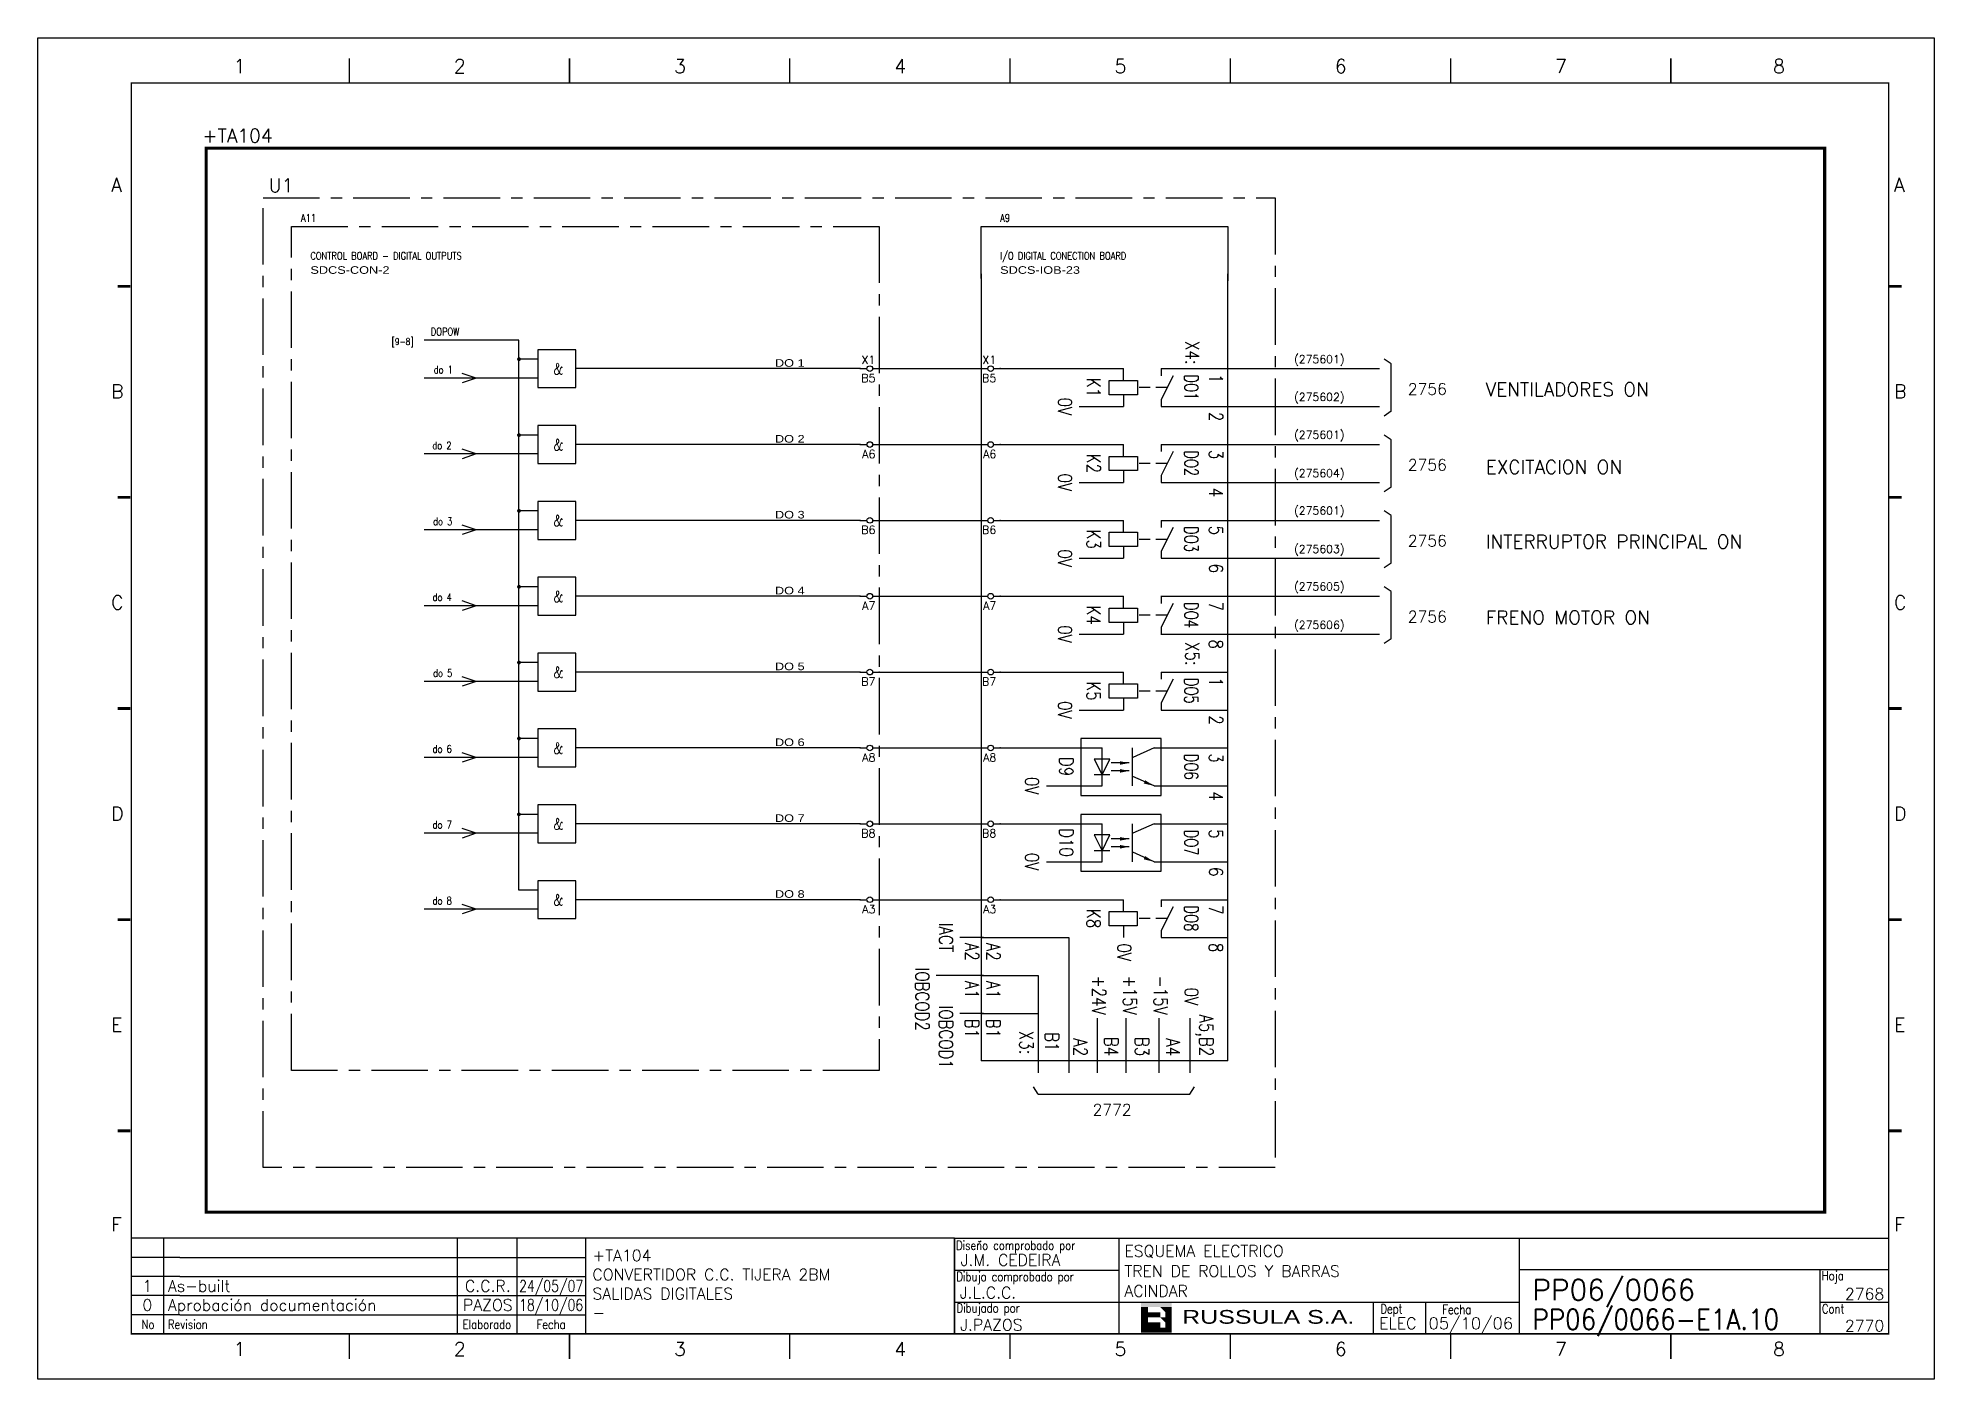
# Model space of a CAD drawing. Extents: x -25 to 1044, y -25744 to 292.
# Drawn here: x 457.7 to 877.7, y -22733.7 to -22436.7 of the extents above; entities that cross this region are included whole.
import ezdxf
from ezdxf.enums import TextEntityAlignment as Align

# ---------------------------------------------------------------- set-up
doc = ezdxf.new("R2010")
doc.units = 0
doc.header["$LTSCALE"] = 10
doc.header["$MEASUREMENT"] = 0
for name, pattern in [('CENTER', [2, 1.25, -0.25, 0.25, -0.25]), ('DASHDOT', [1, 0.5, -0.25, 0, -0.25]), ('HIDDEN', [0.375, 0.25, -0.125])]:
    doc.linetypes.add(name, pattern=pattern)
doc.layers.get('0').update_dxf_attribs({"linetype": 'CONTINUOUS'})
for name, color, linetype in [('1', 7, 'CONTINUOUS'), ('10', 5, 'CONTINUOUS'), ('2', 7, 'CONTINUOUS'), ('25', 3, 'CONTINUOUS'), ('25KT', 4, 'HIDDEN'), ('25PK', 4, 'CENTER'), ('35', 2, 'CONTINUOUS'), ('8', 1, 'CONTINUOUS'), ('9', 6, 'CONTINUOUS'), ('DIBUJO', 7, 'CONTINUOUS'), ('NODE', 7, 'CONTINUOUS')]:
    doc.layers.add(name, color=color, linetype=linetype)
doc.styles.add('ABBSTYLE', font='ROMANS.SHX', dxfattribs={"width": 0.8})
doc.styles.add('HELV', font='HELVBLD.SHX', dxfattribs={"width": 1.2})
doc.styles.add('HELVETICA', font='HELV.SHX')
doc.styles.add('LABEL', font='SIMPLEX', dxfattribs={"width": 0.8, "height": 4})
doc.styles.add('ROMANS', font='romans')
doc.styles.get("Standard").update_dxf_attribs({"font": 'simplex'})

msp = doc.modelspace()

# ---------------------------------------------------------------- texts
at = {"layer": '2', "color": 6}
for s, height, p in [('+TA104', 3.024, (494.09, -22459.84)), ('U1', 3.024, (508.79, -22470.86)), ('(275601)', 1.764, (735.91, -22508.7)), ('(275602)', 1.764, (735.91, -22517.07)), ('(275601)', 1.764, (735.91, -22525.44)), ('(275604)', 1.764, (735.91, -22533.95)), ('(275601)', 1.764, (735.91, -22542.24)), ('(275603)', 1.764, (735.91, -22550.75)), ('(275605)', 1.764, (735.91, -22559.04)), ('(275606)', 1.764, (735.91, -22567.55))]:
    msp.add_text(s, height=height, dxfattribs=at).set_placement(p)
at = {"layer": '2', "color": 7, "style": 'ROMANS'}
for s, height, p in [('2756', 2.52, (761.11, -22515.7)), ('VENTILADORES ON', 3, (778.36, -22516)), ('2756', 2.52, (761.11, -22532.5)), ('EXCITACION ON', 3, (778.36, -22533.18)), ('2756', 2.52, (761.11, -22549.3)), ('INTERRUPTOR PRINCIPAL ON', 3, (778.36, -22549.72)), ('2756', 2.52, (761.11, -22566.1)), ('FRENO MOTOR ON', 3, (778.36, -22566.52)), ('2772', 2.52, (691.28, -22675.3))]:
    msp.add_text(s, height=height, dxfattribs=at).set_placement(p)
at = {"layer": '25'}
for s, height, style, width, p in [('A11', 1.68, 'ABBSTYLE', 0.8, (515.93, -22477.37)), ('A9', 1.68, 'ABBSTYLE', 0.8, (670.81, -22477.37)), ('CONTROL BOARD - DIGITAL OUTPUTS', 1.68, 'ABBSTYLE', 0.8, (518.03, -22485.77)), ('I/O DIGITAL CONECTION BOARD', 1.68, 'ABBSTYLE', 0.8, (670.81, -22485.77)), ('SDCS-CON-2', 1.68, 'HELV', 1.2, (518.03, -22488.92)), ('SDCS-IOB-23', 1.68, 'HELV', 1.2, (670.81, -22488.92)), ('[9-8]', 1.512, 'ABBSTYLE', 0.8, (536.01, -22504.67)), ('DOPOW', 1.68, 'ABBSTYLE', 0.8, (544.7, -22502.57)), ('DO 1', 1.68, 'HELV', 1.2, (620.93, -22509.5)), ('do 1', 1.68, 'ABBSTYLE', 0.8, (545.33, -22510.97)), ('&', 2.52, 'ABBSTYLE', 0.8, (571.82, -22511.21)), ('DO 2', 1.68, 'HELV', 1.2, (620.93, -22526.3)), ('do 2', 1.68, 'ABBSTYLE', 0.8, (545.03, -22527.77)), ('&', 2.52, 'ABBSTYLE', 0.8, (571.82, -22528.01)), ('DO 3', 1.68, 'HELV', 1.2, (620.93, -22543.1)), ('do 3', 1.68, 'ABBSTYLE', 0.8, (545.21, -22544.57)), ('&', 2.52, 'ABBSTYLE', 0.8, (571.82, -22544.81)), ('DO 4', 1.68, 'HELV', 1.2, (620.93, -22559.9)), ('do 4', 1.68, 'ABBSTYLE', 0.8, (545.09, -22561.37)), ('&', 2.52, 'ABBSTYLE', 0.8, (571.82, -22561.61)), ('DO 5', 1.68, 'HELV', 1.2, (620.93, -22576.7)), ('do 5', 1.68, 'ABBSTYLE', 0.8, (545.21, -22578.17)), ('&', 2.52, 'ABBSTYLE', 0.8, (571.82, -22578.41)), ('DO 6', 1.68, 'HELV', 1.2, (620.93, -22593.5)), ('do 6', 1.68, 'ABBSTYLE', 0.8, (545.09, -22594.97)), ('&', 2.52, 'ABBSTYLE', 0.8, (571.82, -22595.21)), ('DO 7', 1.68, 'HELV', 1.2, (620.93, -22610.3)), ('do 7', 1.68, 'ABBSTYLE', 0.8, (545.09, -22611.77)), ('&', 2.52, 'ABBSTYLE', 0.8, (571.82, -22612.01)), ('DO 8', 1.68, 'HELV', 1.2, (620.93, -22627.1)), ('do 8', 1.68, 'ABBSTYLE', 0.8, (545.09, -22628.57)), ('&', 2.52, 'ABBSTYLE', 0.8, (571.82, -22628.81))]:
    msp.add_text(s, height=height, dxfattribs=dict(at, style=style, width=width)).set_placement(p)
at = {"layer": '25', "style": 'ROMANS', "width": 0.8}
for s, p in [('X4:', (711.88, -22509.01)), ('X5:', (711.88, -22575.69)), ('+24V', (691.2, -22653.05)), ('+15V', (698.03, -22653.05)), ('-15V', (704.85, -22653.05)), ('0V', (711.68, -22650.95)), ('A5,B2', (714.97, -22662.19)), ('X3:', (675.13, -22661.79)), ('B1', (680.79, -22661.14)), ('A2', (687.09, -22662.19)), ('B4', (693.91, -22662.19)), ('B3', (700.74, -22662.19)), ('A4', (707.56, -22662.19))]:
    msp.add_text(s, height=3.024, rotation=270, dxfattribs=at).set_placement(p, align=Align.RIGHT)
at = {"layer": '25', "style": 'ROMANS'}
for s, width, p in [('DO1', 0.7, (711.64, -22514.08)), ('K1', 0.8, (689.98, -22514.12)), ('0V', 0.8, (683.68, -22518.32)), ('DO2', 0.7, (711.64, -22530.88)), ('K2', 0.8, (689.98, -22530.92)), ('0V', 0.8, (683.68, -22535.12)), ('DO3', 0.7, (711.64, -22547.68)), ('K3', 0.8, (689.98, -22547.72)), ('0V', 0.8, (683.68, -22551.92)), ('DO4', 0.7, (711.64, -22564.48)), ('K4', 0.8, (689.98, -22564.52)), ('0V', 0.8, (683.68, -22568.72)), ('DO5', 0.7, (711.64, -22581.28)), ('K5', 0.8, (689.98, -22581.32)), ('0V', 0.8, (683.68, -22585.52)), ('DO6', 0.7, (711.64, -22598.08)), ('D9', 0.8, (683.98, -22598.06)), ('D10', 0.8, (683.98, -22614.86)), ('DO7', 0.7, (711.64, -22614.88)), ('DO8', 0.7, (711.64, -22631.68)), ('IACT', 0.8, (657.32, -22635.92)), ('K8', 0.8, (689.98, -22631.72)), ('0V', 0.8, (696.77, -22639.19)), ('IOBCOD2', 0.8, (652.07, -22649.57)), ('IOBCOD1', 0.8, (657.32, -22657.97))]:
    msp.add_text(s, height=3.024, rotation=270, dxfattribs=dict(at, width=width)).set_placement(p, align=Align.CENTER)
at = {"layer": '25', "style": 'ROMANS', "width": 0.8}
for s, height, p in [('1', 3.02, (717.13, -22511.11)), ('2', 3.02, (717.13, -22519.51)), ('3', 3.02, (717.13, -22527.91)), ('4', 3.02, (717.13, -22536.31)), ('5', 3.02, (717.13, -22544.71)), ('6', 3.02, (717.13, -22553.11)), ('7', 3.02, (717.13, -22561.51)), ('8', 3.02, (717.13, -22569.91)), ('1', 3.02, (717.13, -22578.31)), ('2', 3.02, (717.13, -22586.71)), ('3', 3.02, (717.13, -22595.11)), ('4', 3.02, (717.13, -22603.51)), ('5', 3.02, (717.13, -22611.91)), ('6', 3.02, (717.13, -22620.31)), ('7', 3.02, (717.13, -22628.71)), ('A2', 3.024, (663.06, -22637.11)), ('A2', 3.024, (667.78, -22637.11)), ('8', 3.02, (717.13, -22637.11)), ('A1', 3.024, (663.06, -22645.51)), ('A1', 3.024, (667.78, -22645.51)), ('B1', 3.024, (663.06, -22653.91)), ('B1', 3.024, (667.78, -22653.91))]:
    msp.add_text(s, height=height, rotation=270, dxfattribs=at).set_placement(p)
at = {"layer": '25', "color": 3, "style": 'ROMANS', "width": 0.8}
for p in [(676.33, -22602.32), (676.33, -22619.12)]:
    msp.add_text('0V', height=3.024, rotation=270, dxfattribs=at).set_placement(p, align=Align.CENTER)

# ---------------------------------------------------------------- blocks, each defined once
blk = doc.blocks.new('NOD', base_point=(237.5, 170))
at = {"layer": 'NODE'}
blk.add_point((237.5, 170), dxfattribs=at)
blk = doc.blocks.new('$$PLR12C')
for p, q in [((-2.5, 0), (-0.75, 0)), ((0.75, 0), (2.5, 0))]:
    blk.add_line(p, q)
at = {"layer": '2'}
blk.add_circle((0, 0), 0.75, dxfattribs=at)
for p in [(-2.5, 0), (2.5, 0)]:
    blk.add_blockref('NOD', p, dxfattribs=at)
at = {"layer": '8'}
blk.add_attdef('*A', text='', height=2.15, dxfattribs=at).set_placement((1.5, -3.575), align=Align.RIGHT)
at = {"layer": '9'}
blk.add_attdef('ID', text='', height=2.15, dxfattribs=at).set_placement((1.5, 1.25), align=Align.RIGHT)
blk = doc.blocks.new('newcajec')
at = {"layer": '1'}
for p, q in [((179.4, 20.85), (0.13, 20.85)), ((7, 20.85), (7, 0)), ((71, 20.85), (71, 0)), ((84, 20.85), (84, 0.09)), ((99, 20.85), (99, 0)), ((215.2, 20.8), (215.2, 0)), ((10.6, 16.64), (0, 16.64)), ((10.6, 16.64), (99, 16.64)), ((184.64, 20.18), (184.81, 20.01)), ((184.81, 20.01), (185.18, 20.25)), ((10.6, 12.48), (0, 12.48)), ((10.6, 12.48), (99, 12.48)), ((179.4, 13.87), (215.2, 13.87)), ((368, 14.06), (368, 0)), ((10.6, 8.32), (0, 8.32)), ((10.6, 8.32), (99, 8.32)), ((10.6, 4.16), (0, 4.16)), ((10.6, 4.16), (99, 4.16)), ((179.4, 6.93), (267.63, 6.93)), ((267.63, 6.93), (302.5, 6.93)), ((270.63, 6.91), (270.63, 0)), ((282.07, 6.93), (282.07, 0)), ((368, 6.93), (383, 6.93))]:
    blk.add_line(p, q, dxfattribs=at)
for points in [[(47.5, 272.5, 0.3, 0.3, 0), (47.5, 277.91, 0.3, 0.3, 0)], [(95.5, 272.5, 0.3, 0.3, 0), (95.5, 277.91, 0.3, 0.3, 0)], [(143.5, 272.5, 0.3, 0.3, 0), (143.5, 277.91, 0.3, 0.3, 0)], [(191.5, 272.5, 0.3, 0.3, 0), (191.5, 277.91, 0.3, 0.3, 0)], [(239.5, 272.5, 0.3, 0.3, 0), (239.5, 277.91, 0.3, 0.3, 0)], [(287.5, 272.5, 0.3, 0.3, 0), (287.5, 277.91, 0.3, 0.3, 0)], [(335.5, 272.5, 0.3, 0.3, 0), (335.5, 277.91, 0.3, 0.3, 0)], [(-2.99, 228.23, 0.6, 0.6, 0), (-0.18, 228.23, 0.6, 0.6, 0)], [(383.01, 228.23, 0.6, 0.6, 0), (385.82, 228.23, 0.6, 0.6, 0)], [(-2.99, 182.23, 0.6, 0.6, 0), (-0.18, 182.23, 0.6, 0.6, 0)], [(383.01, 182.23, 0.6, 0.6, 0), (385.82, 182.23, 0.6, 0.6, 0)], [(-2.99, 136.23, 0.6, 0.6, 0), (-0.18, 136.23, 0.6, 0.6, 0)], [(383.01, 136.23, 0.6, 0.6, 0), (385.82, 136.23, 0.6, 0.6, 0)], [(-2.99, 90.23, 0.6, 0.6, 0), (-0.18, 90.23, 0.6, 0.6, 0)], [(383.01, 90.23, 0.6, 0.6, 0), (385.82, 90.23, 0.6, 0.6, 0)], [(-2.99, 44.23, 0.6, 0.6, 0), (-0.18, 44.23, 0.6, 0.6, 0)], [(383.01, 44.23, 0.6, 0.6, 0), (385.82, 44.23, 0.6, 0.6, 0)], [(383, 20.8, 0.3, 0.3, 0), (179.4, 20.8, 0.3, 0.3, 0), (179.4, 0, 0.3, 0.3, 0)], [(302.5, 20.8, 0.3, 0.3, 0), (302.5, 0, 0.3, 0.3, 0)], [(302.5, 14, 0.3, 0.3, 0), (383, 14, 0.3, 0.3, 0)], [(47.5, -5.5, 0.3, 0.3, 0), (47.5, -0.09, 0.3, 0.3, 0)], [(95.5, -5.5, 0.3, 0.3, 0), (95.5, -0.09, 0.3, 0.3, 0)], [(143.5, -5.5, 0.3, 0.3, 0), (143.5, -0.09, 0.3, 0.3, 0)], [(191.5, -5.5, 0.3, 0.3, 0), (191.5, -0.09, 0.3, 0.3, 0)], [(239.5, -5.5, 0.3, 0.3, 0), (239.5, -0.09, 0.3, 0.3, 0)], [(287.5, -5.5, 0.3, 0.3, 0), (287.5, -0.09, 0.3, 0.3, 0)], [(335.5, -5.5, 0.3, 0.3, 0), (335.5, -0.09, 0.3, 0.3, 0)]]:
    blk.add_lwpolyline(points, format="xyseb", dxfattribs=at)
at = {"layer": '1', "const_width": 0.3}
blk.add_lwpolyline([(0, 0), (0, 272.5), (383, 272.5), (383, 0)], close=True, dxfattribs=at)
at = {"layer": '2', "color": 14}
for p, q in [((221.42, 4.69), (221.42, 5.81)), ((221.42, 2.47), (221.42, 3.58))]:
    blk.add_line(p, q, dxfattribs=at)
for points in [[(220.05, 5.81), (220.05, 6.92), (226.74, 5.81), (226.74, 6.92)], [(221.42, 2.47), (220.05, 2.47), (221.42, 5.81), (220.05, 5.81)], [(221.42, 4.69), (224.25, 4.69), (221.42, 3.58), (224.25, 3.58)], [(224.25, 5.81), (225.37, 5.81), (225.37, 4.69)], [(225.37, 5.81), (226.74, 5.81), (225.37, 1.35), (226.74, 1.35)], [(224.25, 0.24), (224.25, 2.47), (220.05, 0.24), (220.05, 2.47)], [(224.25, 3.58), (225.37, 3.58), (225.37, 2.47)], [(226.74, 1.35), (226.74, 0.24), (224.25, 1.35), (224.25, 0.24)]]:
    blk.add_solid(points, dxfattribs=at)
at = {"layer": '1', "style": 'ROMANS'}
for s, p in [('1', (22.29, 274.68)), ('2', (70.29, 274.68)), ('3', (118.29, 274.68)), ('4', (166.29, 274.68)), ('5', (214.29, 274.68)), ('6', (262.29, 274.68)), ('7', (310.29, 274.68)), ('8', (357.79, 274.68)), ('A', (-4.37, 248.84)), ('A', (384.13, 248.84)), ('B', (-4.37, 203.84)), ('B', (384.13, 203.84)), ('C', (-4.37, 157.84)), ('C', (384.13, 157.84)), ('D', (-4.37, 111.84)), ('D', (384.13, 111.84)), ('E', (-4.37, 65.84)), ('E', (384.13, 65.84)), ('F', (-4.37, 22.34)), ('F', (384.13, 22.34)), ('1', (22.29, -4.82)), ('2', (70.29, -4.82)), ('3', (118.29, -4.82)), ('4', (166.29, -4.82)), ('5', (214.29, -4.82)), ('6', (262.29, -4.82)), ('7', (310.29, -4.82)), ('8', (357.79, -4.82))]:
    blk.add_text(s, height=3, dxfattribs=at).set_placement(p)
at = {"layer": '1', "style": 'LABEL', "width": 0.8}
for s, p in [('Diseno comprobado por', (179.73, 18.27)), ('Dibujo comprobado por', (179.81, 11.47)), ('Hoja', (368.38, 11.66)), ('Dibujado por', (179.83, 4.64)), ('Fecha', (285.71, 4.3)), ('Cont', (368.43, 4.46)), ('No', (2.23, 1.05)), ('Revision', (8, 1.05))]:
    blk.add_text(s, height=2, dxfattribs=at).set_placement(p)
for s, p in [('Dept', (274.61, 4.44)), ('Elaborado', (77.5, 1.05)), ('Fecha', (91.5, 1.05))]:
    blk.add_text(s, height=2, dxfattribs=at).set_placement(p, align=Align.CENTER)
at = {"layer": '10', "style": 'ROMANS'}
for tag, p in [('REV41', (3.5, 18.74)), ('REV43', (77.7, 18.74)), ('REV31', (3.5, 14.58)), ('REV33', (77.7, 14.58)), ('REV21', (3.5, 10.42)), ('REV23', (77.7, 10.42)), ('REV11', (3.5, 6.27)), ('REV13', (77.7, 6.27))]:
    blk.add_attdef(tag, text='', height=2.5, dxfattribs=at).set_placement(p, align=Align.MIDDLE)
for tag, p, height in [('REV42', (8, 17.49), 2.5), ('SHEETNAME1', (100.5, 15.83), 2.5), ('DESIGNCHECK', (180.74, 14.83), 2.5), ('DOCUMENTTYPE', (216.43, 16.8), 2.5), ('NOTA', (305.32, 15.8), 3), ('REV32', (8, 13.33), 2.5), ('SHEETNAME2', (100.5, 11.67), 2.5), ('OBJECT', (216.43, 12.4), 2.5), ('REV22', (8, 9.17), 2.5), ('SHEETNAME3', (100.5, 7.51), 2.5), ('DRAWINGCHECK', (180.53, 7.71), 2.5), ('CUSTOMER', (216.43, 8.08), 2.5), ('ORDER', (305.32, 7.3), 4.5), ('REV12', (8, 5.01), 2.5), ('SHEETNAME4', (100.5, 3.35), 2.5), ('DOCUMENT_ID', (305.32, 0.93), 4.4), ('USER', (180.63, 0.71), 2.5), ('DEPARTMENT', (271.93, 1.05), 2.5)]:
    blk.add_attdef(tag, p, '', height=height, dxfattribs=at)
for tag, width, p, p2 in [('REV44', 1.221199, (84.53, 17.49), (98.48, 17.49)), ('REV34', 1.221199, (84.53, 13.33), (98.48, 13.33)), ('REV24', 1.221199, (84.53, 9.17), (98.48, 9.17)), ('REV14', 1.221199, (84.53, 5.01), (98.48, 5.01)), ('CREATED2', 7.039915, (282.71, 1.05), (301.14, 1.05))]:
    blk.add_attdef(tag, text='', height=2.5, dxfattribs=dict(at, width=width)).set_placement(p, p2, align=Align.FIT)
for tag, p in [('SHEET', (382, 7.43)), ('NEXTSHEET', (382, 0.5))]:
    blk.add_attdef(tag, text='', height=2.5, dxfattribs=at).set_placement(p, align=Align.RIGHT)
at = {"layer": 'DIBUJO', "color": 14, "style": 'HELVETICA', "width": 1.3}
blk.add_text('RUSSULA S.A.', height=3, dxfattribs=at).set_placement((229, 2.19))

# ---------------------------------------------------------------- linework, layer by layer
at = {"layer": '2', "color": 3}
for p, q in [((666.61, -22478.42), (721.21, -22478.42)), ((666.61, -22489.97), (666.61, -22478.42)), ((721.21, -22478.42), (721.21, -22490.5)), ((670.81, -22509.92), (698.11, -22509.92)), ((670.81, -22526.72), (698.11, -22526.72)), ((670.81, -22543.52), (698.11, -22543.52)), ((670.81, -22560.32), (698.11, -22560.32)), ((670.81, -22577.12), (698.11, -22577.12)), ((670.28, -22593.92), (693.38, -22593.92)), ((670.81, -22610.72), (693.38, -22610.72)), ((670.28, -22627.52), (698.11, -22627.52)), ((686.03, -22635.92), (686.03, -22665.85)), ((679.21, -22644.32), (679.21, -22665.85)), ((692.33, -22653.77), (692.33, -22665.85)), ((698.63, -22653.77), (698.63, -22665.85)), ((705.98, -22653.77), (705.98, -22665.85)), ((712.81, -22653.77), (712.81, -22665.85))]:
    msp.add_line(p, q, dxfattribs=at)
at = {"layer": '2', "color": 7}
for p, q in [((564.23, -22503.62), (543.23, -22503.62)), ((564.23, -22507.82), (564.23, -22503.62)), ((568.43, -22505.72), (568.43, -22514.12)), ((576.83, -22505.72), (568.43, -22505.72)), ((576.83, -22514.12), (576.83, -22505.72)), ((564.23, -22524.62), (564.23, -22507.82)), ((568.43, -22507.82), (564.23, -22507.82)), ((602.03, -22509.92), (576.83, -22509.92)), ((639.83, -22509.92), (602.03, -22509.92)), ((644.03, -22509.92), (666.61, -22509.92)), ((568.43, -22512.02), (543.23, -22512.02)), ((568.43, -22514.12), (576.83, -22514.12)), ((568.43, -22522.52), (568.43, -22530.92)), ((576.83, -22522.52), (568.43, -22522.52)), ((576.83, -22530.92), (576.83, -22522.52)), ((564.23, -22541.42), (564.23, -22524.62)), ((568.43, -22524.62), (564.23, -22524.62)), ((602.03, -22526.72), (576.83, -22526.72)), ((639.83, -22526.72), (602.03, -22526.72)), ((644.03, -22526.72), (666.61, -22526.72)), ((568.43, -22528.82), (543.23, -22528.82)), ((568.43, -22530.92), (576.83, -22530.92)), ((568.43, -22539.32), (568.43, -22547.72)), ((576.83, -22539.32), (568.43, -22539.32)), ((576.83, -22547.72), (576.83, -22539.32)), ((564.23, -22558.22), (564.23, -22541.42)), ((568.43, -22541.42), (564.23, -22541.42)), ((602.03, -22543.52), (576.83, -22543.52)), ((639.83, -22543.52), (602.03, -22543.52)), ((644.03, -22543.52), (666.61, -22543.52)), ((568.43, -22545.62), (543.23, -22545.62)), ((568.43, -22547.72), (576.83, -22547.72)), ((568.43, -22556.12), (568.43, -22564.52)), ((576.83, -22556.12), (568.43, -22556.12)), ((576.83, -22564.52), (576.83, -22556.12)), ((564.23, -22575.02), (564.23, -22558.22)), ((568.43, -22558.22), (564.23, -22558.22)), ((602.03, -22560.32), (576.83, -22560.32)), ((639.83, -22560.32), (602.03, -22560.32)), ((644.03, -22560.32), (666.61, -22560.32)), ((568.43, -22562.42), (543.23, -22562.42)), ((568.43, -22564.52), (576.83, -22564.52)), ((568.43, -22572.92), (568.43, -22581.32)), ((576.83, -22572.92), (568.43, -22572.92)), ((576.83, -22581.32), (576.83, -22572.92)), ((564.23, -22591.82), (564.23, -22575.02)), ((568.43, -22575.02), (564.23, -22575.02)), ((602.03, -22577.12), (576.83, -22577.12)), ((639.83, -22577.12), (602.03, -22577.12)), ((644.03, -22577.12), (667.66, -22577.12)), ((568.43, -22579.22), (543.23, -22579.22)), ((568.43, -22581.32), (576.83, -22581.32)), ((568.43, -22589.72), (568.43, -22598.12)), ((576.83, -22589.72), (568.43, -22589.72)), ((576.83, -22598.12), (576.83, -22589.72)), ((564.23, -22608.62), (564.23, -22591.82)), ((568.43, -22591.82), (564.23, -22591.82)), ((602.03, -22593.92), (576.83, -22593.92)), ((639.83, -22593.92), (602.03, -22593.92)), ((644.03, -22593.92), (666.61, -22593.92)), ((568.43, -22596.02), (543.23, -22596.02)), ((568.43, -22598.12), (576.83, -22598.12)), ((568.43, -22606.52), (568.43, -22614.92)), ((576.83, -22606.52), (568.43, -22606.52)), ((576.83, -22614.92), (576.83, -22606.52)), ((564.23, -22625.42), (564.23, -22608.62)), ((568.43, -22608.62), (564.23, -22608.62)), ((602.03, -22610.72), (576.83, -22610.72)), ((639.83, -22610.72), (602.03, -22610.72)), ((644.03, -22610.72), (667.13, -22610.72)), ((568.43, -22612.82), (543.23, -22612.82)), ((568.43, -22614.92), (576.83, -22614.92)), ((568.43, -22623.32), (568.43, -22631.72)), ((576.83, -22623.32), (568.43, -22623.32)), ((576.83, -22631.72), (576.83, -22623.32)), ((568.43, -22625.42), (564.23, -22625.42)), ((602.03, -22627.52), (576.83, -22627.52)), ((639.83, -22627.52), (602.03, -22627.52)), ((614.63, -22627.52), (602.03, -22627.52)), ((644.03, -22627.52), (666.61, -22627.52)), ((568.43, -22629.62), (543.23, -22629.62)), ((568.43, -22631.72), (576.83, -22631.72))]:
    msp.add_line(p, q, dxfattribs=at)
at = {"layer": '2', "color": 3, "linetype": 'DASHDOT'}
msp.add_lwpolyline([(494.93, -22461.1, 0.706, 0.706, 0), (853.45, -22461.1, 0.706, 0.706, 0), (853.45, -22696.72, 0.706, 0.706, 0), (494.93, -22696.72, 0.706, 0.706, 0), (494.93, -22461.1, 0.706, 0.706, 0)], format="xyseb", dxfattribs=at)
at = {"layer": '2', "color": 7}
for points in [[(564.02, -22507.82, 0.42, 0.42, 1), (564.44, -22507.82, 0.42, 0.42, 1)], [(564.02, -22524.62, 0.42, 0.42, 1), (564.44, -22524.62, 0.42, 0.42, 1)], [(564.02, -22541.42, 0.42, 0.42, 1), (564.44, -22541.42, 0.42, 0.42, 1)], [(564.02, -22558.22, 0.42, 0.42, 1), (564.44, -22558.22, 0.42, 0.42, 1)], [(564.02, -22575.02, 0.42, 0.42, 1), (564.44, -22575.02, 0.42, 0.42, 1)], [(564.02, -22591.82, 0.42, 0.42, 1), (564.44, -22591.82, 0.42, 0.42, 1)], [(564.02, -22608.62, 0.42, 0.42, 1), (564.44, -22608.62, 0.42, 0.42, 1)]]:
    msp.add_lwpolyline(points, format="xyseb", close=True, dxfattribs=at)
at = {"layer": '25'}
for p, q in [((666.61, -22488.92), (666.61, -22663.22)), ((721.21, -22663.22), (721.21, -22488.92)), ((698.11, -22512.55), (698.11, -22509.92)), ((706.51, -22509.92), (721.21, -22509.92)), ((706.51, -22509.92), (706.51, -22511.5)), ((709.13, -22511.5), (706.51, -22516.75)), ((757.43, -22508.87), (755.86, -22507.82)), ((757.43, -22519.37), (757.43, -22508.87)), ((694.96, -22512.55), (701.26, -22512.55)), ((694.96, -22515.7), (694.96, -22512.55)), ((701.26, -22515.7), (694.96, -22515.7)), ((698.11, -22515.7), (698.11, -22518.32)), ((701.26, -22512.55), (701.26, -22515.7)), ((688.32, -22518.32), (698.11, -22518.32)), ((706.51, -22516.75), (706.51, -22518.32)), ((706.51, -22518.32), (721.13, -22518.32)), ((757.43, -22519.37), (755.86, -22520.42)), ((698.11, -22529.35), (698.11, -22526.72)), ((706.51, -22526.72), (721.21, -22526.72)), ((706.51, -22526.72), (706.51, -22528.3)), ((709.13, -22528.3), (706.51, -22533.55)), ((757.43, -22525.67), (755.86, -22524.62)), ((757.43, -22536.17), (757.43, -22525.67)), ((694.96, -22532.5), (694.96, -22529.35)), ((694.96, -22529.35), (701.26, -22529.35)), ((701.26, -22532.5), (694.96, -22532.5)), ((698.11, -22532.5), (698.11, -22535.12)), ((701.26, -22529.35), (701.26, -22532.5)), ((688.32, -22535.12), (698.11, -22535.12)), ((706.51, -22533.55), (706.51, -22535.12)), ((706.51, -22535.12), (721.13, -22535.12)), ((757.43, -22536.17), (755.86, -22537.22)), ((698.11, -22546.15), (698.11, -22543.52)), ((706.51, -22543.52), (721.21, -22543.52)), ((706.51, -22543.52), (706.51, -22545.1)), ((709.13, -22545.1), (706.51, -22550.35)), ((757.43, -22542.47), (755.86, -22541.42)), ((757.43, -22552.97), (757.43, -22542.47)), ((694.96, -22546.15), (701.26, -22546.15)), ((694.96, -22549.3), (694.96, -22546.15)), ((701.26, -22549.3), (694.96, -22549.3)), ((698.11, -22549.3), (698.11, -22551.92)), ((701.26, -22546.15), (701.26, -22549.3)), ((688.32, -22551.92), (698.11, -22551.92)), ((706.51, -22550.35), (706.51, -22551.92)), ((706.51, -22551.92), (721.13, -22551.92)), ((757.43, -22552.97), (755.86, -22554.02)), ((698.11, -22562.95), (698.11, -22560.32)), ((706.43, -22560.32), (721.21, -22560.32)), ((706.51, -22560.32), (706.51, -22561.9)), ((709.13, -22561.9), (706.51, -22567.15)), ((757.43, -22559.27), (755.86, -22558.22)), ((757.43, -22569.77), (757.43, -22559.27)), ((694.96, -22566.1), (694.96, -22562.95)), ((694.96, -22562.95), (701.26, -22562.95)), ((701.26, -22566.1), (694.96, -22566.1)), ((698.11, -22566.1), (698.11, -22568.72)), ((701.26, -22562.95), (701.26, -22566.1)), ((688.32, -22568.72), (698.11, -22568.72)), ((706.43, -22568.72), (721.13, -22568.72)), ((706.51, -22567.15), (706.51, -22568.72)), ((757.43, -22569.77), (755.86, -22570.82)), ((698.11, -22579.75), (698.11, -22577.12)), ((706.51, -22577.12), (721.21, -22577.12)), ((706.51, -22577.12), (706.51, -22578.7)), ((709.13, -22578.7), (706.51, -22583.95)), ((694.96, -22579.75), (701.26, -22579.75)), ((694.96, -22582.9), (694.96, -22579.75)), ((701.26, -22582.9), (694.96, -22582.9)), ((698.11, -22582.9), (698.11, -22585.52)), ((701.26, -22579.75), (701.26, -22582.9)), ((688.32, -22585.52), (698.11, -22585.52)), ((706.51, -22583.95), (706.51, -22585.52)), ((706.51, -22585.52), (721.13, -22585.52)), ((706.51, -22591.82), (688.66, -22591.82)), ((688.66, -22591.82), (688.66, -22604.42)), ((693.38, -22602.32), (693.38, -22593.92)), ((700.14, -22602.32), (700.14, -22593.92)), ((704.93, -22593.92), (700.21, -22596.02)), ((704.93, -22593.92), (721.21, -22593.92)), ((706.51, -22604.42), (706.51, -22591.82)), ((691.63, -22596.37), (693.38, -22599.87)), ((695.13, -22596.37), (691.63, -22596.37)), ((695.13, -22599.87), (691.63, -22599.87)), ((693.38, -22599.87), (695.13, -22596.37)), ((699.4, -22597.25), (695.39, -22597.25)), ((699.4, -22599), (695.39, -22599)), ((681.04, -22602.32), (693.38, -22602.32)), ((704.93, -22602.32), (700.21, -22600.22)), ((704.93, -22602.32), (721.21, -22602.32)), ((688.66, -22604.42), (706.51, -22604.42)), ((706.51, -22608.62), (688.66, -22608.62)), ((688.66, -22608.62), (688.66, -22621.22)), ((693.38, -22619.12), (693.38, -22610.72)), ((700.14, -22619.12), (700.14, -22610.72)), ((704.93, -22610.72), (700.21, -22612.82)), ((704.93, -22610.72), (721.21, -22610.72)), ((706.51, -22621.22), (706.51, -22608.62)), ((691.63, -22613.17), (693.38, -22616.67)), ((695.13, -22613.17), (691.63, -22613.17)), ((695.13, -22616.67), (691.63, -22616.67)), ((693.38, -22616.67), (695.13, -22613.17)), ((699.4, -22614.05), (695.39, -22614.05)), ((699.4, -22615.8), (695.39, -22615.8)), ((681.04, -22619.12), (693.38, -22619.12)), ((704.93, -22619.12), (700.21, -22617.02)), ((704.93, -22619.12), (721.21, -22619.12)), ((688.66, -22621.22), (706.51, -22621.22)), ((698.11, -22630.15), (698.11, -22627.52)), ((706.51, -22627.52), (721.21, -22627.52)), ((706.51, -22627.52), (706.51, -22629.1)), ((709.13, -22629.1), (706.51, -22634.35)), ((694.96, -22633.3), (694.96, -22630.15)), ((694.96, -22630.15), (701.18, -22630.15)), ((701.18, -22633.3), (694.96, -22633.3)), ((698.11, -22633.3), (698.11, -22635.92)), ((701.18, -22630.15), (701.18, -22633.3)), ((667.13, -22635.92), (661.88, -22635.92)), ((666.61, -22635.92), (686.03, -22635.92)), ((706.51, -22634.35), (706.51, -22635.92)), ((706.51, -22635.92), (721.13, -22635.92)), ((667.13, -22644.32), (656.63, -22644.32)), ((666.61, -22644.32), (679.21, -22644.32)), ((667.13, -22652.72), (661.88, -22652.72)), ((666.61, -22652.72), (679.21, -22652.72)), ((721.21, -22663.22), (666.61, -22663.22)), ((679.21, -22670.57), (678.16, -22669)), ((679.21, -22670.57), (712.81, -22670.57)), ((712.81, -22670.57), (713.86, -22669))]:
    msp.add_line(p, q, dxfattribs=at)
for points in [[(697.37, -22597.64), (697.37, -22596.86), (699.4, -22597.25)], [(697.37, -22598.61), (697.37, -22599.39), (699.4, -22599)], [(702.63, -22601.79), (702.92, -22601.07), (704.93, -22602.32)], [(697.37, -22614.44), (697.37, -22613.66), (699.4, -22614.05)], [(697.37, -22615.41), (697.37, -22616.19), (699.4, -22615.8)], [(702.63, -22618.59), (702.92, -22617.87), (704.93, -22619.12)]]:
    msp.add_solid(points, dxfattribs=at)
at = {"layer": '25KT'}
for p, q in [((707.82, -22514.12), (701.26, -22514.12)), ((707.82, -22530.92), (701.26, -22530.92)), ((707.82, -22547.72), (701.26, -22547.72)), ((707.82, -22564.52), (701.26, -22564.52)), ((707.82, -22581.32), (701.26, -22581.32)), ((707.82, -22631.72), (701.18, -22631.72))]:
    msp.add_line(p, q, dxfattribs=at)
at = {"layer": '25PK'}
for p, q in [((507.53, -22472.12), (731.71, -22472.12)), ((507.53, -22686.85), (507.53, -22472.12)), ((731.71, -22472.12), (731.71, -22686.85)), ((513.83, -22665.32), (513.83, -22478.42)), ((513.83, -22478.42), (644.03, -22478.42)), ((644.03, -22478.42), (644.03, -22665.32)), ((644.03, -22665.32), (513.83, -22665.32)), ((731.71, -22686.85), (507.53, -22686.85))]:
    msp.add_line(p, q, dxfattribs=at)
at = {"layer": '35'}
for p, q in [((554.78, -22512.02), (551.63, -22510.97)), ((721.21, -22509.92), (754.81, -22509.92)), ((554.78, -22512.02), (551.63, -22513.07)), ((721.21, -22518.32), (754.81, -22518.32)), ((554.78, -22528.82), (551.63, -22527.77)), ((721.21, -22526.72), (754.81, -22526.72)), ((554.78, -22528.82), (551.63, -22529.87)), ((721.21, -22535.12), (754.81, -22535.12)), ((554.78, -22545.62), (551.63, -22544.57)), ((721.21, -22543.52), (754.81, -22543.52)), ((554.78, -22545.62), (551.63, -22546.67)), ((721.21, -22551.92), (754.81, -22551.92)), ((554.78, -22562.42), (551.63, -22561.37)), ((721.21, -22560.32), (754.81, -22560.32)), ((554.78, -22562.42), (551.63, -22563.47)), ((721.21, -22568.72), (754.81, -22568.72)), ((554.78, -22579.22), (551.63, -22578.17)), ((554.78, -22579.22), (551.63, -22580.27)), ((554.78, -22596.02), (551.63, -22594.97)), ((554.78, -22596.02), (551.63, -22597.07)), ((554.78, -22612.82), (551.63, -22611.77)), ((554.78, -22612.82), (551.63, -22613.87)), ((554.78, -22629.62), (551.63, -22628.57)), ((554.78, -22629.62), (551.63, -22630.67))]:
    msp.add_line(p, q, dxfattribs=at)
at = {"layer": 'DIBUJO'}
msp.add_lwpolyline([(457.67, -22436.68), (877.67, -22436.68), (877.67, -22733.68), (457.67, -22733.68), (457.67, -22436.68)], dxfattribs=at)

# ---------------------------------------------------------------- block references
at = {"layer": '2', "color": 7}
ref = msp.add_blockref('newcajec', (478.35, -22723.66), dxfattribs=dict(at, xscale=1.016442892079965, yscale=1.016442892079965, zscale=1.016442892079965))
ref.add_attrib('REV24', '24/05/07', dxfattribs={"layer": '10', "height": 2.541, "style": 'ROMANS', "width": 0.728168}).set_placement((564.26, -22714.34), (578.45, -22714.34), align=Align.FIT)
ref.add_attrib('SHEETNAME3', 'SALIDAS DIGITALES', (580.5, -22716.03), dxfattribs={"layer": '10', "height": 2.5411, "style": 'ROMANS'})
ref.add_attrib('SHEETNAME2', 'CONVERTIDOR C.C. TIJERA 2BM', (580.5, -22711.8), dxfattribs={"layer": '10', "height": 2.5411, "style": 'ROMANS'})
ref.add_attrib('SHEETNAME1', '+TA104', (580.5, -22707.58), dxfattribs={"layer": '10', "height": 2.541, "style": 'ROMANS'})
ref.add_attrib('USER', 'J.PAZOS', (661.95, -22722.94), dxfattribs={"layer": '10', "height": 2.541, "style": 'ROMANS'})
ref.add_attrib('DRAWINGCHECK', 'J.L.C.C.', (661.85, -22715.82), dxfattribs={"layer": '10', "height": 2.541, "style": 'ROMANS'})
ref.add_attrib('DESIGNCHECK', 'J.M. CEDEIRA', (662.06, -22708.59), dxfattribs={"layer": '10', "height": 2.5411, "style": 'ROMANS'})
ref.add_attrib('REV22', 'As-built', (486.48, -22714.34), dxfattribs={"layer": '10', "height": 2.541, "style": 'ROMANS'})
ref.add_attrib('REV12', 'Aprobación documentación', (486.48, -22718.56), dxfattribs={"layer": '10', "height": 2.5411, "style": 'ROMANS'})
ref.add_attrib('REV21', '1', dxfattribs={"layer": '10', "height": 2.54, "style": 'ROMANS'}).set_placement((481.91, -22713.07), align=Align.MIDDLE)
ref.add_attrib('REV11', '0', dxfattribs={"layer": '10', "height": 2.54, "style": 'ROMANS'}).set_placement((481.91, -22717.29), align=Align.MIDDLE)
ref.add_attrib('SHEETNAME4', '-', (580.5, -22720.26), dxfattribs={"layer": '10', "height": 2.54, "style": 'ROMANS'})
ref.add_attrib('REV14', '18/10/06', dxfattribs={"layer": '10', "height": 2.541, "style": 'ROMANS', "width": 0.728168}).set_placement((564.26, -22718.56), (578.45, -22718.56), align=Align.FIT)
ref.add_attrib('REV23', 'C.C.R.', dxfattribs={"layer": '10', "height": 2.541, "style": 'ROMANS'}).set_placement((557.33, -22713.07), align=Align.MIDDLE)
ref.add_attrib('REV13', 'PAZOS', dxfattribs={"layer": '10', "height": 2.541, "style": 'ROMANS'}).set_placement((557.33, -22717.29), align=Align.MIDDLE)
ref.add_attrib('DOCUMENT_ID', 'PP06/0066-E1A.10', (788.69, -22722.71), dxfattribs={"layer": '10', "height": 4.4723, "style": 'ROMANS', "width": 0.9})
ref.add_attrib('ORDER', 'PP06/0066', (788.69, -22716.24), dxfattribs={"layer": '10', "height": 4.574, "style": 'ROMANS'})
ref.add_attrib('CUSTOMER', 'ACINDAR', (698.34, -22715.44), dxfattribs={"layer": '10', "height": 2.541, "style": 'ROMANS'})
ref.add_attrib('OBJECT', 'TREN DE ROLLOS Y BARRAS', (698.34, -22711.05), dxfattribs={"layer": '10', "height": 2.5411, "style": 'ROMANS'})
ref.add_attrib('DOCUMENTTYPE', 'ESQUEMA ELECTRICO', (698.34, -22706.58), dxfattribs={"layer": '10', "height": 2.5411, "style": 'ROMANS'})
ref.add_attrib('CREATED2', '05/10/06', dxfattribs={"layer": '10', "height": 2.541, "style": 'ROMANS', "width": 0.961976}).set_placement((765.7, -22722.6), (784.45, -22722.6), align=Align.FIT)
ref.add_attrib('DEPARTMENT', 'ELEC', (754.75, -22722.6), dxfattribs={"layer": '10', "height": 2.541, "style": 'ROMANS'})
ref.add_attrib('NEXTSHEET', '2770', dxfattribs={"layer": '10', "height": 2.541, "style": 'ROMANS'}).set_placement((866.63, -22723.15), align=Align.RIGHT)
ref.add_attrib('SHEET', '2768', dxfattribs={"layer": '10', "height": 2.541, "style": 'ROMANS'}).set_placement((866.63, -22716.11), align=Align.RIGHT)
at = {"layer": '2', "color": 7, "xscale": 0.8400000000000318, "yscale": 0.8400000000000318, "zscale": 0.8400000000000318}
for p, values in [((641.93, -22509.92), {'ID': 'X1', '*A': 'B5'}), ((668.71, -22509.92), {'ID': 'X1', '*A': 'B5'}), ((641.93, -22526.72), {'*A': 'A6'}), ((668.71, -22526.72), {'*A': 'A6'}), ((641.93, -22543.52), {'*A': 'B6'}), ((668.71, -22543.52), {'*A': 'B6'}), ((641.93, -22560.32), {'*A': 'A7'}), ((668.71, -22560.32), {'*A': 'A7'}), ((641.93, -22577.12), {'*A': 'B7'}), ((668.71, -22577.12), {'*A': 'B7'}), ((641.93, -22593.92), {'*A': 'A8'}), ((668.71, -22593.92), {'*A': 'A8'}), ((641.93, -22610.72), {'*A': 'B8'}), ((668.71, -22610.72), {'*A': 'B8'}), ((641.93, -22627.52), {'*A': 'A3'}), ((668.71, -22627.52), {'*A': 'A3'})]:
    msp.add_blockref('$$PLR12C', p, dxfattribs=at).add_auto_attribs(values)

msp.set_redraw_order([(e.dxf.handle, doc.entitydb.next_handle()) for e in msp.query("TEXT MTEXT ATTDEF DIMENSION ARC_DIMENSION")])  # texts and dimensions are drawn at this point

doc.saveas('drawing.dxf')
